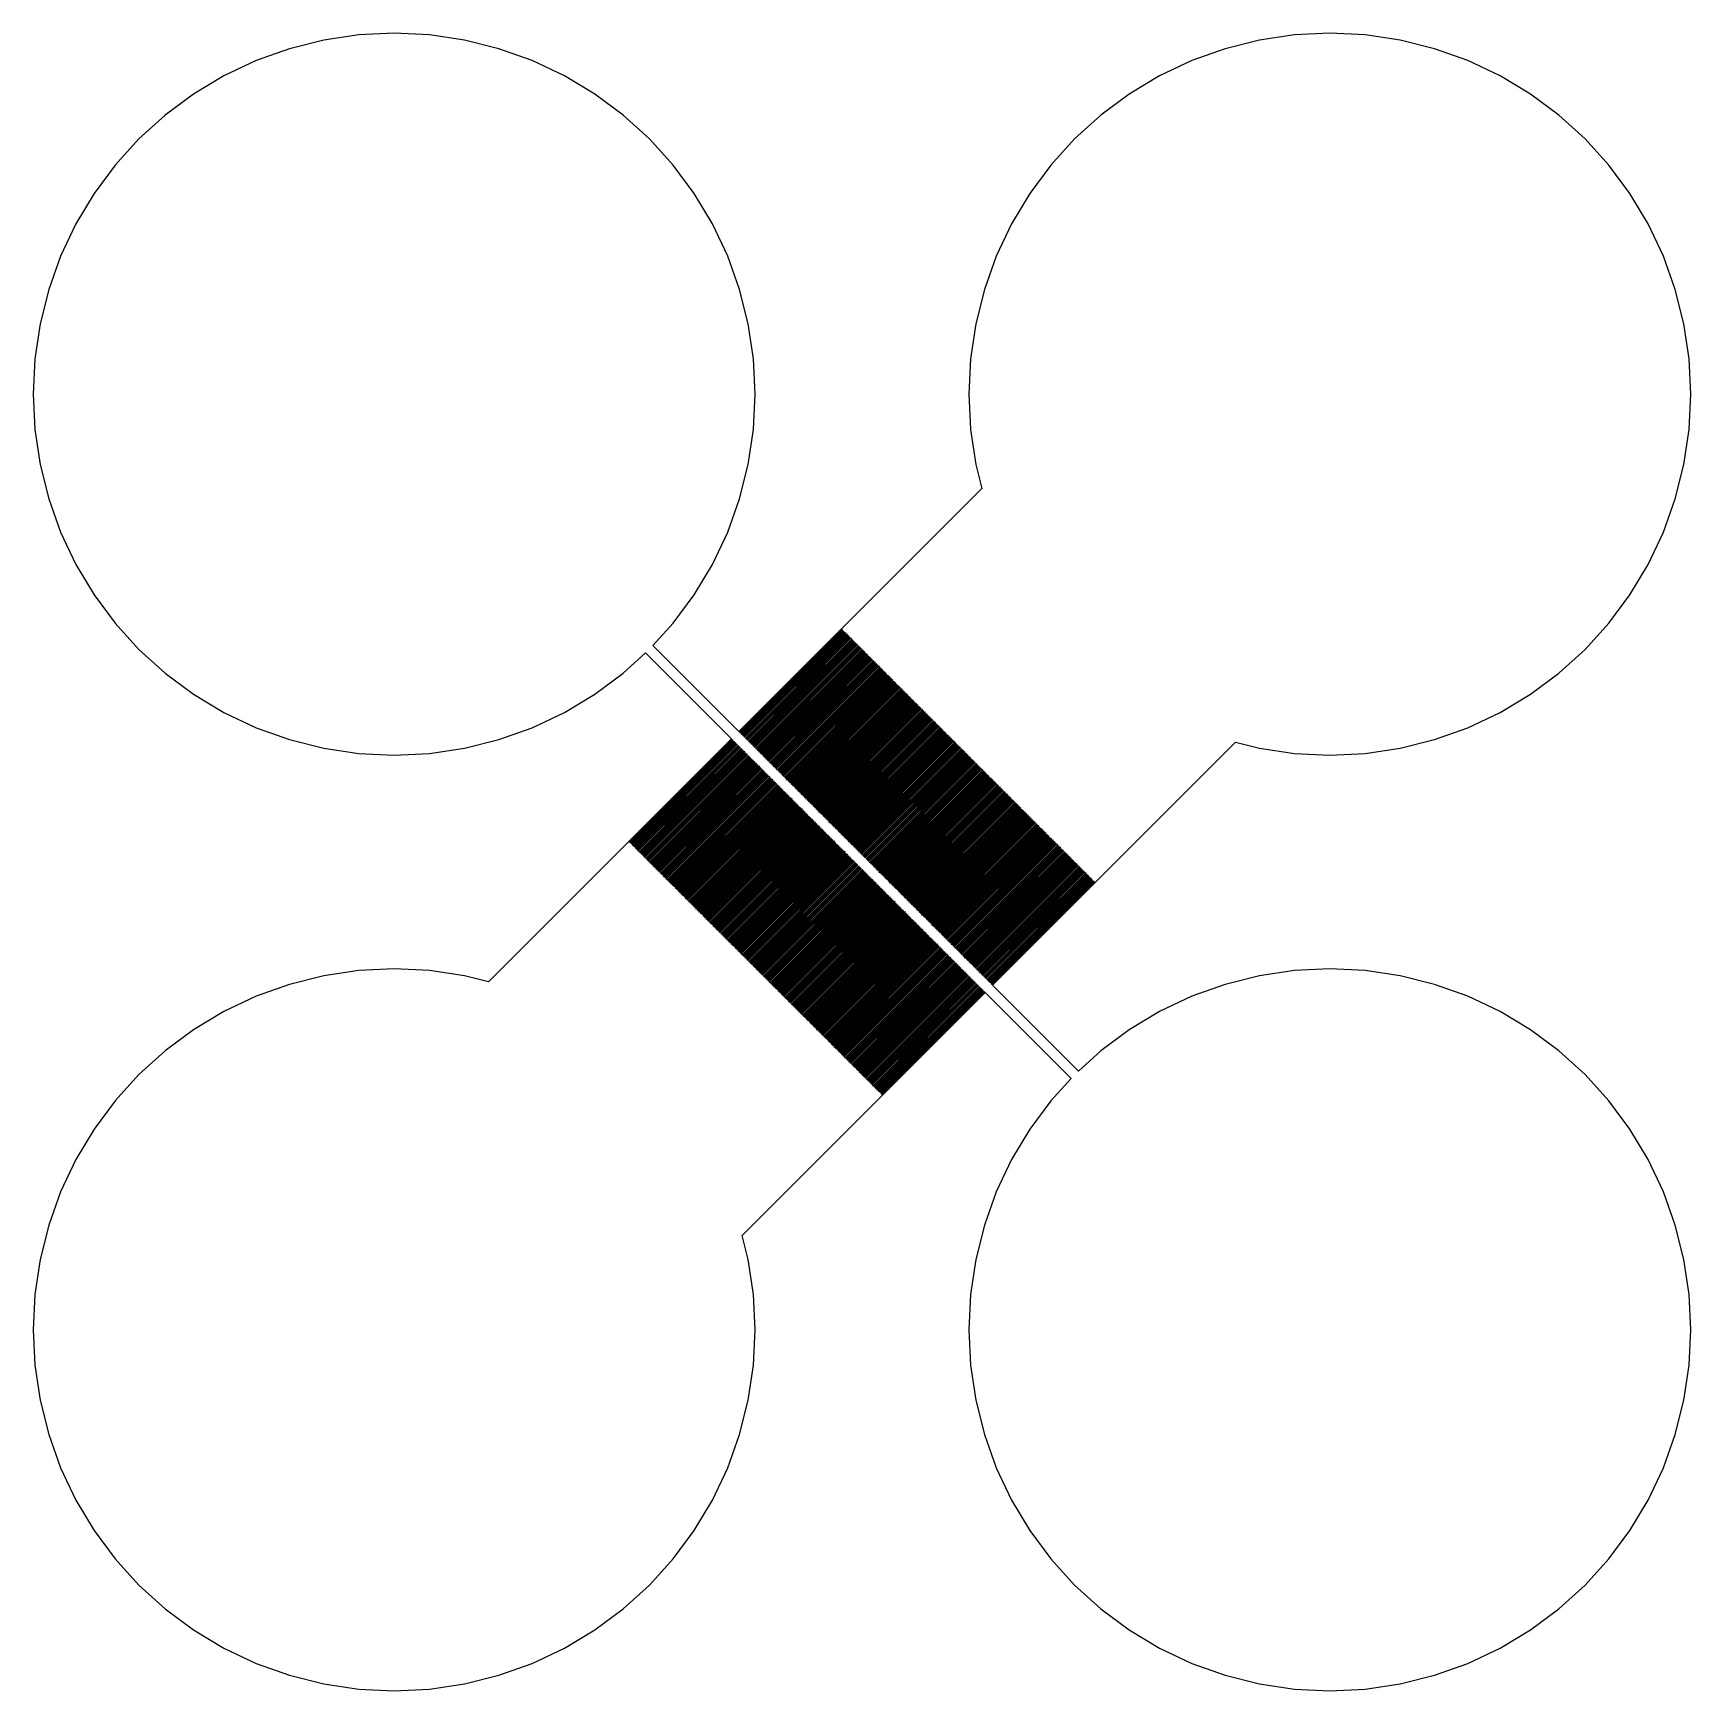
# Model space of a CAD drawing. Extents: x -8 to 8, y -8 to 8.
import ezdxf

# ---------------------------------------------------------------- set-up
doc = ezdxf.new("R2010")
doc.units = 0

msp = doc.modelspace()

# ---------------------------------------------------------------- linework, layer by layer
for p, q in [((-5.504, 7.818), (-5.825, 7.703)), ((-5.174, 7.901), (-5.504, 7.818)), ((-4.837, 7.95), (-5.174, 7.901)), ((-4.497, 7.967), (-4.837, 7.95)), ((-4.157, 7.95), (-4.497, 7.967)), ((-3.82, 7.901), (-4.157, 7.95)), ((-3.49, 7.818), (-3.82, 7.901)), ((-3.169, 7.703), (-3.49, 7.818)), ((3.49, 7.818), (3.169, 7.703)), ((3.82, 7.901), (3.49, 7.818)), ((4.157, 7.95), (3.82, 7.901)), ((4.497, 7.967), (4.157, 7.95)), ((4.837, 7.95), (4.497, 7.967)), ((5.174, 7.901), (4.837, 7.95)), ((5.504, 7.818), (5.174, 7.901)), ((5.825, 7.703), (5.504, 7.818)), ((-5.825, 7.703), (-6.133, 7.557)), ((-2.861, 7.557), (-3.169, 7.703)), ((3.169, 7.703), (2.861, 7.557)), ((6.133, 7.557), (5.825, 7.703)), ((-6.133, 7.557), (-6.425, 7.382)), ((-2.569, 7.382), (-2.861, 7.557)), ((2.861, 7.557), (2.569, 7.382)), ((6.425, 7.382), (6.133, 7.557)), ((-6.425, 7.382), (-6.699, 7.18)), ((-2.296, 7.18), (-2.569, 7.382)), ((2.569, 7.382), (2.296, 7.18)), ((6.699, 7.18), (6.425, 7.382)), ((-6.699, 7.18), (-6.951, 6.951)), ((-2.044, 6.951), (-2.296, 7.18)), ((2.296, 7.18), (2.044, 6.951)), ((6.951, 6.951), (6.699, 7.18)), ((-6.951, 6.951), (-7.18, 6.699)), ((-1.815, 6.699), (-2.044, 6.951)), ((2.044, 6.951), (1.815, 6.699)), ((7.18, 6.699), (6.951, 6.951)), ((-7.18, 6.699), (-7.382, 6.425)), ((-1.612, 6.425), (-1.815, 6.699)), ((1.815, 6.699), (1.612, 6.425)), ((7.382, 6.425), (7.18, 6.699)), ((-7.382, 6.425), (-7.557, 6.133)), ((-1.437, 6.133), (-1.612, 6.425)), ((1.612, 6.425), (1.437, 6.133)), ((7.557, 6.133), (7.382, 6.425)), ((-7.557, 6.133), (-7.703, 5.825)), ((-1.291, 5.825), (-1.437, 6.133)), ((1.437, 6.133), (1.291, 5.825)), ((7.703, 5.825), (7.557, 6.133)), ((-7.703, 5.825), (-7.818, 5.504)), ((-1.177, 5.504), (-1.291, 5.825)), ((1.291, 5.825), (1.177, 5.504)), ((7.818, 5.504), (7.703, 5.825)), ((-7.818, 5.504), (-7.901, 5.174)), ((-1.094, 5.174), (-1.177, 5.504)), ((1.177, 5.504), (1.094, 5.174)), ((7.901, 5.174), (7.818, 5.504)), ((-7.901, 5.174), (-7.95, 4.837)), ((-1.044, 4.837), (-1.094, 5.174)), ((1.094, 5.174), (1.044, 4.837)), ((7.95, 4.837), (7.901, 5.174)), ((-7.95, 4.837), (-7.967, 4.497)), ((-1.027, 4.497), (-1.044, 4.837)), ((1.044, 4.837), (1.027, 4.497)), ((7.967, 4.497), (7.95, 4.837)), ((-7.967, 4.497), (-7.95, 4.157)), ((-1.044, 4.157), (-1.027, 4.497)), ((1.027, 4.497), (1.044, 4.157)), ((7.95, 4.157), (7.967, 4.497)), ((-7.95, 4.157), (-7.901, 3.82)), ((-1.094, 3.82), (-1.044, 4.157)), ((1.044, 4.157), (1.094, 3.82)), ((7.901, 3.82), (7.95, 4.157)), ((-7.901, 3.82), (-7.818, 3.49)), ((-1.177, 3.49), (-1.094, 3.82)), ((1.094, 3.82), (1.151, 3.591)), ((7.818, 3.49), (7.901, 3.82)), ((1.151, 3.591), (-1.184, 1.255)), ((-7.818, 3.49), (-7.703, 3.169)), ((-1.291, 3.169), (-1.177, 3.49)), ((7.703, 3.169), (7.818, 3.49)), ((-7.703, 3.169), (-7.557, 2.861)), ((-1.437, 2.861), (-1.291, 3.169)), ((7.557, 2.861), (7.703, 3.169)), ((-7.557, 2.861), (-7.382, 2.569)), ((-1.612, 2.569), (-1.437, 2.861)), ((7.382, 2.569), (7.557, 2.861)), ((-7.382, 2.569), (-7.18, 2.296)), ((-1.815, 2.296), (-1.612, 2.569)), ((7.18, 2.296), (7.382, 2.569)), ((-7.18, 2.296), (-6.951, 2.044)), ((-2.01, 2.081), (-1.815, 2.296)), ((-1.177, 1.248), (-0.191, 2.234)), ((-0.191, 2.234), (-0.184, 2.227)), ((6.951, 2.044), (7.18, 2.296)), ((-1.184, 1.255), (-2.01, 2.081)), ((-0.184, 2.227), (-1.17, 1.241)), ((-1.163, 1.234), (-0.177, 2.22)), ((-0.17, 2.213), (-1.156, 1.227)), ((-1.149, 1.22), (-0.163, 2.206)), ((-0.156, 2.199), (-1.142, 1.213)), ((-1.135, 1.206), (-0.148, 2.192)), ((-0.141, 2.185), (-1.128, 1.199)), ((-1.121, 1.191), (-0.134, 2.178)), ((-0.127, 2.171), (-1.114, 1.184)), ((-1.107, 1.177), (-0.12, 2.164)), ((-0.113, 2.157), (-1.1, 1.17)), ((-1.092, 1.163), (-0.106, 2.15)), ((-0.099, 2.143), (-1.085, 1.156)), ((-1.078, 1.149), (-0.092, 2.135)), ((-0.085, 2.128), (-1.071, 1.142)), ((-1.064, 1.135), (-0.078, 2.121)), ((-0.071, 2.114), (-1.057, 1.128)), ((-1.05, 1.121), (-0.064, 2.107)), ((-0.057, 2.1), (-1.043, 1.114)), ((-1.036, 1.107), (-0.05, 2.093)), ((-0.042, 2.086), (-1.029, 1.1)), ((-1.022, 1.092), (-0.035, 2.079)), ((-0.028, 2.072), (-1.015, 1.085)), ((-0.177, 2.22), (-0.17, 2.213)), ((-0.163, 2.206), (-0.156, 2.199)), ((-0.148, 2.192), (-0.141, 2.185)), ((-0.134, 2.178), (-0.127, 2.171)), ((-0.12, 2.164), (-0.113, 2.157)), ((-0.106, 2.15), (-0.099, 2.143)), ((-0.092, 2.135), (-0.085, 2.128)), ((-0.078, 2.121), (-0.071, 2.114)), ((-0.064, 2.107), (-0.057, 2.1)), ((-0.05, 2.093), (-0.042, 2.086)), ((-0.035, 2.079), (-0.028, 2.072)), ((-6.951, 2.044), (-6.699, 1.815)), ((-2.296, 1.815), (-2.081, 2.01)), ((-2.081, 2.01), (-1.255, 1.184)), ((-1.008, 1.078), (-0.021, 2.065)), ((-0.014, 2.058), (-1.001, 1.071)), ((-0.993, 1.064), (-0.007, 2.051)), ((0, 2.044), (-0.986, 1.057)), ((-0.979, 1.05), (0.007, 2.036)), ((0.014, 2.029), (-0.972, 1.043)), ((-0.965, 1.036), (0.021, 2.022)), ((0.028, 2.015), (-0.958, 1.029)), ((-0.951, 1.022), (0.035, 2.008)), ((0.042, 2.001), (-0.944, 1.015)), ((-0.937, 1.008), (0.049, 1.994)), ((0.057, 1.987), (-0.93, 1.001)), ((-0.923, 0.993), (0.064, 1.98)), ((0.071, 1.973), (-0.916, 0.986)), ((-0.909, 0.979), (0.078, 1.966)), ((0.085, 1.959), (-0.902, 0.972)), ((-0.894, 0.965), (0.092, 1.952)), ((0.099, 1.945), (-0.887, 0.958)), ((-0.88, 0.951), (0.106, 1.937)), ((0.113, 1.93), (-0.873, 0.944)), ((-0.866, 0.937), (0.12, 1.923)), ((0.127, 1.916), (-0.859, 0.93)), ((-0.021, 2.065), (-0.014, 2.058)), ((-0.007, 2.051), (0, 2.044)), ((0.007, 2.036), (0.014, 2.029)), ((0.021, 2.022), (0.028, 2.015)), ((0.035, 2.008), (0.042, 2.001)), ((0.049, 1.994), (0.057, 1.987)), ((0.064, 1.98), (0.071, 1.973)), ((0.078, 1.966), (0.085, 1.959)), ((0.092, 1.952), (0.099, 1.945)), ((0.106, 1.937), (0.113, 1.93)), ((0.12, 1.923), (0.127, 1.916)), ((6.699, 1.815), (6.951, 2.044)), ((-6.699, 1.815), (-6.425, 1.612)), ((-2.569, 1.612), (-2.296, 1.815)), ((-0.852, 0.923), (0.134, 1.909)), ((0.141, 1.902), (-0.845, 0.916)), ((-0.838, 0.909), (0.148, 1.895)), ((0.156, 1.888), (-0.831, 0.902)), ((-0.824, 0.894), (0.163, 1.881)), ((0.17, 1.874), (-0.817, 0.887)), ((-0.81, 0.88), (0.177, 1.867)), ((0.184, 1.86), (-0.803, 0.873)), ((-0.795, 0.866), (0.191, 1.853)), ((0.198, 1.846), (-0.788, 0.859)), ((-0.781, 0.852), (0.205, 1.838)), ((0.212, 1.831), (-0.774, 0.845)), ((-0.767, 0.838), (0.219, 1.824)), ((0.226, 1.817), (-0.76, 0.831)), ((-0.753, 0.824), (0.233, 1.81)), ((0.24, 1.803), (-0.746, 0.817)), ((-0.739, 0.81), (0.247, 1.796)), ((0.255, 1.789), (-0.732, 0.803)), ((-0.725, 0.795), (0.262, 1.782)), ((0.269, 1.775), (-0.718, 0.788)), ((-0.711, 0.781), (0.276, 1.768)), ((0.283, 1.761), (-0.704, 0.774)), ((-0.697, 0.767), (0.29, 1.754)), ((0.134, 1.909), (0.141, 1.902)), ((0.148, 1.895), (0.156, 1.888)), ((0.163, 1.881), (0.17, 1.874)), ((0.177, 1.867), (0.184, 1.86)), ((0.191, 1.853), (0.198, 1.846)), ((0.205, 1.838), (0.212, 1.831)), ((0.219, 1.824), (0.226, 1.817)), ((0.233, 1.81), (0.24, 1.803)), ((0.247, 1.796), (0.255, 1.789)), ((0.262, 1.782), (0.269, 1.775)), ((0.276, 1.768), (0.283, 1.761)), ((0.29, 1.754), (0.297, 1.747)), ((6.425, 1.612), (6.699, 1.815)), ((-6.425, 1.612), (-6.133, 1.437)), ((-2.861, 1.437), (-2.569, 1.612)), ((0.297, 1.747), (-0.689, 0.76)), ((-0.682, 0.753), (0.304, 1.739)), ((0.311, 1.732), (-0.675, 0.746)), ((-0.668, 0.739), (0.318, 1.725)), ((0.325, 1.718), (-0.661, 0.732)), ((-0.654, 0.725), (0.332, 1.711)), ((0.339, 1.704), (-0.647, 0.718)), ((-0.64, 0.711), (0.346, 1.697)), ((0.354, 1.69), (-0.633, 0.704)), ((-0.626, 0.696), (0.361, 1.683)), ((0.368, 1.676), (-0.619, 0.689)), ((-0.612, 0.682), (0.375, 1.669)), ((0.382, 1.662), (-0.605, 0.675)), ((-0.598, 0.668), (0.389, 1.655)), ((0.396, 1.648), (-0.59, 0.661)), ((-0.583, 0.654), (0.403, 1.64)), ((0.41, 1.633), (-0.576, 0.647)), ((-0.569, 0.64), (0.417, 1.626)), ((0.424, 1.619), (-0.562, 0.633)), ((-0.555, 0.626), (0.431, 1.612)), ((0.438, 1.605), (-0.548, 0.619)), ((-0.541, 0.612), (0.445, 1.598)), ((0.304, 1.739), (0.311, 1.732)), ((0.318, 1.725), (0.325, 1.718)), ((0.332, 1.711), (0.339, 1.704)), ((0.346, 1.697), (0.354, 1.69)), ((0.361, 1.683), (0.368, 1.676)), ((0.375, 1.669), (0.382, 1.662)), ((0.389, 1.655), (0.396, 1.648)), ((0.403, 1.64), (0.41, 1.633)), ((0.417, 1.626), (0.424, 1.619)), ((0.431, 1.612), (0.438, 1.605)), ((0.445, 1.598), (0.453, 1.591)), ((6.133, 1.437), (6.425, 1.612)), ((-6.133, 1.437), (-5.825, 1.291)), ((-3.169, 1.291), (-2.861, 1.437)), ((0.453, 1.591), (-0.534, 0.605)), ((-0.527, 0.597), (0.46, 1.584)), ((0.467, 1.577), (-0.52, 0.59)), ((-0.513, 0.583), (0.474, 1.57)), ((0.481, 1.563), (-0.506, 0.576)), ((-0.499, 0.569), (0.488, 1.556)), ((0.495, 1.549), (-0.491, 0.562)), ((-0.484, 0.555), (0.502, 1.541)), ((0.509, 1.534), (-0.477, 0.548)), ((-0.47, 0.541), (0.516, 1.527)), ((0.523, 1.52), (-0.463, 0.534)), ((-0.456, 0.527), (0.53, 1.513)), ((0.537, 1.506), (-0.449, 0.52)), ((-0.442, 0.513), (0.544, 1.499)), ((0.552, 1.492), (-0.435, 0.506)), ((-0.428, 0.499), (0.559, 1.485)), ((0.566, 1.478), (-0.421, 0.491)), ((-0.414, 0.484), (0.573, 1.471)), ((0.58, 1.464), (-0.407, 0.477)), ((-0.4, 0.47), (0.587, 1.457)), ((0.594, 1.45), (-0.392, 0.463)), ((-0.385, 0.456), (0.601, 1.442)), ((0.608, 1.435), (-0.378, 0.449)), ((0.46, 1.584), (0.467, 1.577)), ((0.474, 1.57), (0.481, 1.563)), ((0.488, 1.556), (0.495, 1.549)), ((0.502, 1.541), (0.509, 1.534)), ((0.516, 1.527), (0.523, 1.52)), ((0.53, 1.513), (0.537, 1.506)), ((0.544, 1.499), (0.552, 1.492)), ((0.559, 1.485), (0.566, 1.478)), ((0.573, 1.471), (0.58, 1.464)), ((0.587, 1.457), (0.594, 1.45)), ((0.601, 1.442), (0.608, 1.435)), ((5.825, 1.291), (6.133, 1.437)), ((-5.825, 1.291), (-5.504, 1.177)), ((-3.49, 1.177), (-3.169, 1.291)), ((-0.371, 0.442), (0.615, 1.428)), ((0.622, 1.421), (-0.364, 0.435)), ((-0.357, 0.428), (0.629, 1.414)), ((0.636, 1.407), (-0.35, 0.421)), ((-0.343, 0.414), (0.643, 1.4)), ((0.651, 1.393), (-0.336, 0.407)), ((-0.329, 0.4), (0.658, 1.386)), ((0.665, 1.379), (-0.322, 0.392)), ((-0.315, 0.385), (0.672, 1.372)), ((0.679, 1.365), (-0.308, 0.378)), ((-0.301, 0.371), (0.686, 1.358)), ((0.693, 1.351), (-0.293, 0.364)), ((-0.286, 0.357), (0.7, 1.343)), ((0.707, 1.336), (-0.279, 0.35)), ((-0.272, 0.343), (0.714, 1.329)), ((0.721, 1.322), (-0.265, 0.336)), ((-0.258, 0.329), (0.728, 1.315)), ((0.735, 1.308), (-0.251, 0.322)), ((-0.244, 0.315), (0.742, 1.301)), ((0.75, 1.294), (-0.237, 0.308)), ((-0.23, 0.301), (0.757, 1.287)), ((0.764, 1.28), (-0.223, 0.293)), ((0.615, 1.428), (0.622, 1.421)), ((0.629, 1.414), (0.636, 1.407)), ((0.643, 1.4), (0.651, 1.393)), ((0.658, 1.386), (0.665, 1.379)), ((0.672, 1.372), (0.679, 1.365)), ((0.686, 1.358), (0.693, 1.351)), ((0.7, 1.343), (0.707, 1.336)), ((0.714, 1.329), (0.721, 1.322)), ((0.728, 1.315), (0.735, 1.308)), ((0.742, 1.301), (0.75, 1.294)), ((0.757, 1.287), (0.764, 1.28)), ((5.504, 1.177), (5.825, 1.291)), ((-5.504, 1.177), (-5.174, 1.094)), ((-3.82, 1.094), (-3.49, 1.177)), ((-1.255, 1.184), (-3.591, -1.151)), ((-2.234, 0.191), (-1.248, 1.177)), ((-1.241, 1.17), (-2.227, 0.184)), ((-2.22, 0.177), (-1.234, 1.163)), ((-1.227, 1.156), (-2.213, 0.17)), ((-2.206, 0.163), (-1.22, 1.149)), ((-1.213, 1.142), (-2.199, 0.156)), ((-2.192, 0.148), (-1.206, 1.135)), ((-1.199, 1.128), (-2.185, 0.141)), ((-2.178, 0.134), (-1.191, 1.121)), ((-1.248, 1.177), (-1.241, 1.17)), ((-1.234, 1.163), (-1.227, 1.156)), ((-1.22, 1.149), (-1.213, 1.142)), ((-1.206, 1.135), (-1.199, 1.128)), ((-1.191, 1.121), (-1.184, 1.114)), ((-1.17, 1.241), (-1.177, 1.248)), ((-1.156, 1.227), (-1.163, 1.234)), ((-1.142, 1.213), (-1.149, 1.22)), ((-1.128, 1.199), (-1.135, 1.206)), ((-1.114, 1.184), (-1.121, 1.191)), ((-1.1, 1.17), (-1.107, 1.177)), ((-1.085, 1.156), (-1.092, 1.163)), ((-1.071, 1.142), (-1.078, 1.149)), ((-1.057, 1.128), (-1.064, 1.135)), ((-1.043, 1.114), (-1.05, 1.121)), ((-0.216, 0.286), (0.771, 1.273)), ((0.778, 1.266), (-0.209, 0.279)), ((-0.202, 0.272), (0.785, 1.259)), ((0.792, 1.252), (-0.194, 0.265)), ((-0.187, 0.258), (0.799, 1.244)), ((0.806, 1.237), (-0.18, 0.251)), ((-0.173, 0.244), (0.813, 1.23)), ((0.82, 1.223), (-0.166, 0.237)), ((-0.159, 0.23), (0.827, 1.216)), ((0.834, 1.209), (-0.152, 0.223)), ((-0.145, 0.216), (0.841, 1.202)), ((0.849, 1.195), (-0.138, 0.209)), ((-0.131, 0.202), (0.856, 1.188)), ((0.863, 1.181), (-0.124, 0.194)), ((-0.117, 0.187), (0.87, 1.174)), ((0.877, 1.167), (-0.11, 0.18)), ((-0.103, 0.173), (0.884, 1.16)), ((0.891, 1.153), (-0.095, 0.166)), ((-0.088, 0.159), (0.898, 1.145)), ((0.905, 1.138), (-0.081, 0.152)), ((-0.074, 0.145), (0.912, 1.131)), ((0.919, 1.124), (-0.067, 0.138)), ((-0.06, 0.131), (0.926, 1.117)), ((0.771, 1.273), (0.778, 1.266)), ((0.785, 1.259), (0.792, 1.252)), ((0.799, 1.244), (0.806, 1.237)), ((0.813, 1.23), (0.82, 1.223)), ((0.827, 1.216), (0.834, 1.209)), ((0.841, 1.202), (0.849, 1.195)), ((0.856, 1.188), (0.863, 1.181)), ((0.87, 1.174), (0.877, 1.167)), ((0.884, 1.16), (0.891, 1.153)), ((0.898, 1.145), (0.905, 1.138)), ((0.912, 1.131), (0.919, 1.124)), ((0.926, 1.117), (0.933, 1.11)), ((1.255, -1.184), (3.591, 1.151)), ((3.591, 1.151), (3.82, 1.094)), ((5.174, 1.094), (5.504, 1.177)), ((-5.174, 1.094), (-4.837, 1.044)), ((-4.837, 1.044), (-4.497, 1.027)), ((-4.497, 1.027), (-4.157, 1.044)), ((-4.157, 1.044), (-3.82, 1.094)), ((-1.184, 1.114), (-2.171, 0.127)), ((-2.164, 0.12), (-1.177, 1.107)), ((-1.17, 1.1), (-2.157, 0.113)), ((-2.15, 0.106), (-1.163, 1.092)), ((-1.156, 1.085), (-2.143, 0.099)), ((-2.135, 0.092), (-1.149, 1.078)), ((-1.142, 1.071), (-2.128, 0.085)), ((-2.121, 0.078), (-1.135, 1.064)), ((-1.128, 1.057), (-2.114, 0.071)), ((-2.107, 0.064), (-1.121, 1.05)), ((-1.114, 1.043), (-2.1, 0.057)), ((-2.093, 0.05), (-1.107, 1.036)), ((-1.1, 1.029), (-2.086, 0.042)), ((-2.079, 0.035), (-1.092, 1.022)), ((-1.085, 1.015), (-2.072, 0.028)), ((-2.065, 0.021), (-1.078, 1.008)), ((-1.071, 1.001), (-2.058, 0.014)), ((-2.051, 0.007), (-1.064, 0.993)), ((-1.057, 0.986), (-2.044, 0)), ((-2.036, -0.007), (-1.05, 0.979)), ((-1.043, 0.972), (-2.029, -0.014)), ((-2.022, -0.021), (-1.036, 0.965)), ((-1.029, 0.958), (-2.015, -0.028)), ((-1.177, 1.107), (-1.17, 1.1)), ((-1.163, 1.092), (-1.156, 1.085)), ((-1.149, 1.078), (-1.142, 1.071)), ((-1.135, 1.064), (-1.128, 1.057)), ((-1.121, 1.05), (-1.114, 1.043)), ((-1.107, 1.036), (-1.1, 1.029)), ((-1.092, 1.022), (-1.085, 1.015)), ((-1.078, 1.008), (-1.071, 1.001)), ((-1.064, 0.993), (-1.057, 0.986)), ((-1.05, 0.979), (-1.043, 0.972)), ((-1.029, 1.1), (-1.036, 1.107)), ((-1.036, 0.965), (-1.029, 0.958)), ((-1.015, 1.085), (-1.022, 1.092)), ((-1.001, 1.071), (-1.008, 1.078)), ((-0.986, 1.057), (-0.993, 1.064)), ((-0.972, 1.043), (-0.979, 1.05)), ((-0.958, 1.029), (-0.965, 1.036)), ((-0.944, 1.015), (-0.951, 1.022)), ((-0.93, 1.001), (-0.937, 1.008)), ((-0.916, 0.986), (-0.923, 0.993)), ((-0.902, 0.972), (-0.909, 0.979)), ((-0.887, 0.958), (-0.894, 0.965)), ((0.933, 1.11), (-0.053, 0.124)), ((-0.046, 0.117), (0.94, 1.103)), ((0.948, 1.096), (-0.039, 0.11)), ((-0.032, 0.103), (0.955, 1.089)), ((0.962, 1.082), (-0.025, 0.095)), ((-0.018, 0.088), (0.969, 1.075)), ((0.976, 1.068), (-0.011, 0.081)), ((-0.004, 0.074), (0.983, 1.061)), ((0.99, 1.054), (0.004, 0.067)), ((0.011, 0.06), (0.997, 1.046)), ((1.004, 1.039), (0.018, 0.053)), ((0.025, 0.046), (1.011, 1.032)), ((1.018, 1.025), (0.032, 0.039)), ((0.039, 0.032), (1.025, 1.018)), ((1.032, 1.011), (0.046, 0.025)), ((0.053, 0.018), (1.039, 1.004)), ((1.046, 0.997), (0.06, 0.011)), ((0.067, 0.004), (1.054, 0.99)), ((1.061, 0.983), (0.074, -0.004)), ((0.081, -0.011), (1.068, 0.976)), ((1.075, 0.969), (0.088, -0.018)), ((0.095, -0.025), (1.082, 0.962)), ((0.94, 1.103), (0.948, 1.096)), ((0.955, 1.089), (0.962, 1.082)), ((0.969, 1.075), (0.976, 1.068)), ((0.983, 1.061), (0.99, 1.054)), ((0.997, 1.046), (1.004, 1.039)), ((1.011, 1.032), (1.018, 1.025)), ((1.025, 1.018), (1.032, 1.011)), ((1.039, 1.004), (1.046, 0.997)), ((1.054, 0.99), (1.061, 0.983)), ((1.068, 0.976), (1.075, 0.969)), ((1.082, 0.962), (1.089, 0.955)), ((3.82, 1.094), (4.157, 1.044)), ((4.157, 1.044), (4.497, 1.027)), ((4.497, 1.027), (4.837, 1.044)), ((4.837, 1.044), (5.174, 1.094)), ((-2.008, -0.035), (-1.022, 0.951)), ((-1.015, 0.944), (-2.001, -0.042)), ((-1.994, -0.049), (-1.008, 0.937)), ((-1.001, 0.93), (-1.987, -0.057)), ((-1.98, -0.064), (-0.993, 0.923)), ((-0.986, 0.916), (-1.973, -0.071)), ((-1.966, -0.078), (-0.979, 0.909)), ((-0.972, 0.902), (-1.959, -0.085)), ((-1.952, -0.092), (-0.965, 0.894)), ((-0.958, 0.887), (-1.945, -0.099)), ((-1.937, -0.106), (-0.951, 0.88)), ((-0.944, 0.873), (-1.93, -0.113)), ((-1.923, -0.12), (-0.937, 0.866)), ((-0.93, 0.859), (-1.916, -0.127)), ((-1.909, -0.134), (-0.923, 0.852)), ((-0.916, 0.845), (-1.902, -0.141)), ((-1.895, -0.148), (-0.909, 0.838)), ((-0.902, 0.831), (-1.888, -0.156)), ((-1.881, -0.163), (-0.894, 0.824)), ((-0.887, 0.817), (-1.874, -0.17)), ((-1.867, -0.177), (-0.88, 0.81)), ((-0.873, 0.803), (-1.86, -0.184)), ((-1.022, 0.951), (-1.015, 0.944)), ((-1.008, 0.937), (-1.001, 0.93)), ((-0.993, 0.923), (-0.986, 0.916)), ((-0.979, 0.909), (-0.972, 0.902)), ((-0.965, 0.894), (-0.958, 0.887)), ((-0.951, 0.88), (-0.944, 0.873)), ((-0.937, 0.866), (-0.93, 0.859)), ((-0.923, 0.852), (-0.916, 0.845)), ((-0.909, 0.838), (-0.902, 0.831)), ((-0.894, 0.824), (-0.887, 0.817)), ((-0.873, 0.944), (-0.88, 0.951)), ((-0.88, 0.81), (-0.873, 0.803)), ((-0.859, 0.93), (-0.866, 0.937)), ((-0.845, 0.916), (-0.852, 0.923)), ((-0.831, 0.902), (-0.838, 0.909)), ((-0.817, 0.887), (-0.824, 0.894)), ((-0.803, 0.873), (-0.81, 0.88)), ((-0.788, 0.859), (-0.795, 0.866)), ((-0.774, 0.845), (-0.781, 0.852)), ((-0.76, 0.831), (-0.767, 0.838)), ((-0.746, 0.817), (-0.753, 0.824)), ((-0.732, 0.803), (-0.739, 0.81)), ((1.089, 0.955), (0.103, -0.032)), ((0.11, -0.039), (1.096, 0.948)), ((1.103, 0.94), (0.117, -0.046)), ((0.124, -0.053), (1.11, 0.933)), ((1.117, 0.926), (0.131, -0.06)), ((0.138, -0.067), (1.124, 0.919)), ((1.131, 0.912), (0.145, -0.074)), ((0.152, -0.081), (1.138, 0.905)), ((1.145, 0.898), (0.159, -0.088)), ((0.166, -0.095), (1.153, 0.891)), ((1.16, 0.884), (0.173, -0.103)), ((0.18, -0.11), (1.167, 0.877)), ((1.174, 0.87), (0.187, -0.117)), ((0.194, -0.124), (1.181, 0.863)), ((1.188, 0.856), (0.202, -0.131)), ((0.209, -0.138), (1.195, 0.849)), ((1.202, 0.841), (0.216, -0.145)), ((0.223, -0.152), (1.209, 0.834)), ((1.216, 0.827), (0.23, -0.159)), ((0.237, -0.166), (1.223, 0.82)), ((1.23, 0.813), (0.244, -0.173)), ((0.251, -0.18), (1.237, 0.806)), ((1.244, 0.799), (0.258, -0.187)), ((1.096, 0.948), (1.103, 0.94)), ((1.11, 0.933), (1.117, 0.926)), ((1.124, 0.919), (1.131, 0.912)), ((1.138, 0.905), (1.145, 0.898)), ((1.153, 0.891), (1.16, 0.884)), ((1.167, 0.877), (1.174, 0.87)), ((1.181, 0.863), (1.188, 0.856)), ((1.195, 0.849), (1.202, 0.841)), ((1.209, 0.834), (1.216, 0.827)), ((1.223, 0.82), (1.23, 0.813)), ((1.237, 0.806), (1.244, 0.799)), ((-1.853, -0.191), (-0.866, 0.795)), ((-0.859, 0.788), (-1.846, -0.198)), ((-1.838, -0.205), (-0.852, 0.781)), ((-0.845, 0.774), (-1.831, -0.212)), ((-1.824, -0.219), (-0.838, 0.767)), ((-0.831, 0.76), (-1.817, -0.226)), ((-1.81, -0.233), (-0.824, 0.753)), ((-0.817, 0.746), (-1.803, -0.24)), ((-1.796, -0.247), (-0.81, 0.739)), ((-0.803, 0.732), (-1.789, -0.255)), ((-1.782, -0.262), (-0.795, 0.725)), ((-0.788, 0.718), (-1.775, -0.269)), ((-1.768, -0.276), (-0.781, 0.711)), ((-0.774, 0.704), (-1.761, -0.283)), ((-1.754, -0.29), (-0.767, 0.697)), ((-0.76, 0.689), (-1.747, -0.297)), ((-1.739, -0.304), (-0.753, 0.682)), ((-0.746, 0.675), (-1.732, -0.311)), ((-1.725, -0.318), (-0.739, 0.668)), ((-0.732, 0.661), (-1.718, -0.325)), ((-1.711, -0.332), (-0.725, 0.654)), ((-0.718, 0.647), (-1.704, -0.339)), ((-1.697, -0.346), (-0.711, 0.64)), ((-0.866, 0.795), (-0.859, 0.788)), ((-0.852, 0.781), (-0.845, 0.774)), ((-0.838, 0.767), (-0.831, 0.76)), ((-0.824, 0.753), (-0.817, 0.746)), ((-0.81, 0.739), (-0.803, 0.732)), ((-0.795, 0.725), (-0.788, 0.718)), ((-0.781, 0.711), (-0.774, 0.704)), ((-0.767, 0.697), (-0.76, 0.689)), ((-0.753, 0.682), (-0.746, 0.675)), ((-0.739, 0.668), (-0.732, 0.661)), ((-0.718, 0.788), (-0.725, 0.795)), ((-0.725, 0.654), (-0.718, 0.647)), ((-0.704, 0.774), (-0.711, 0.781)), ((-0.711, 0.64), (-0.704, 0.633)), ((-0.689, 0.76), (-0.697, 0.767)), ((-0.675, 0.746), (-0.682, 0.753)), ((-0.661, 0.732), (-0.668, 0.739)), ((-0.647, 0.718), (-0.654, 0.725)), ((-0.633, 0.704), (-0.64, 0.711)), ((-0.619, 0.689), (-0.626, 0.696)), ((-0.605, 0.675), (-0.612, 0.682)), ((-0.59, 0.661), (-0.598, 0.668)), ((-0.576, 0.647), (-0.583, 0.654)), ((-0.562, 0.633), (-0.569, 0.64)), ((0.265, -0.194), (1.252, 0.792)), ((1.259, 0.785), (0.272, -0.202)), ((0.279, -0.209), (1.266, 0.778)), ((1.273, 0.771), (0.286, -0.216)), ((0.293, -0.223), (1.28, 0.764)), ((1.287, 0.757), (0.301, -0.23)), ((0.308, -0.237), (1.294, 0.75)), ((1.301, 0.742), (0.315, -0.244)), ((0.322, -0.251), (1.308, 0.735)), ((1.315, 0.728), (0.329, -0.258)), ((0.336, -0.265), (1.322, 0.721)), ((1.329, 0.714), (0.343, -0.272)), ((0.35, -0.279), (1.336, 0.707)), ((1.343, 0.7), (0.357, -0.286)), ((0.364, -0.293), (1.351, 0.693)), ((1.358, 0.686), (0.371, -0.301)), ((0.378, -0.308), (1.365, 0.679)), ((1.372, 0.672), (0.385, -0.315)), ((0.392, -0.322), (1.379, 0.665)), ((1.386, 0.658), (0.4, -0.329)), ((0.407, -0.336), (1.393, 0.651)), ((1.4, 0.643), (0.414, -0.343)), ((1.252, 0.792), (1.259, 0.785)), ((1.266, 0.778), (1.273, 0.771)), ((1.28, 0.764), (1.287, 0.757)), ((1.294, 0.75), (1.301, 0.742)), ((1.308, 0.735), (1.315, 0.728)), ((1.322, 0.721), (1.329, 0.714)), ((1.336, 0.707), (1.343, 0.7)), ((1.351, 0.693), (1.358, 0.686)), ((1.365, 0.679), (1.372, 0.672)), ((1.379, 0.665), (1.386, 0.658)), ((1.393, 0.651), (1.4, 0.643)), ((-0.704, 0.633), (-1.69, -0.354)), ((-1.683, -0.361), (-0.696, 0.626)), ((-0.689, 0.619), (-1.676, -0.368)), ((-1.669, -0.375), (-0.682, 0.612)), ((-0.675, 0.605), (-1.662, -0.382)), ((-1.655, -0.389), (-0.668, 0.598)), ((-0.661, 0.59), (-1.648, -0.396)), ((-1.64, -0.403), (-0.654, 0.583)), ((-0.647, 0.576), (-1.633, -0.41)), ((-1.626, -0.417), (-0.64, 0.569)), ((-0.633, 0.562), (-1.619, -0.424)), ((-1.612, -0.431), (-0.626, 0.555)), ((-0.619, 0.548), (-1.605, -0.438)), ((-1.598, -0.445), (-0.612, 0.541)), ((-0.605, 0.534), (-1.591, -0.453)), ((-1.584, -0.46), (-0.597, 0.527)), ((-0.59, 0.52), (-1.577, -0.467)), ((-1.57, -0.474), (-0.583, 0.513)), ((-0.576, 0.506), (-1.563, -0.481)), ((-1.556, -0.488), (-0.569, 0.499)), ((-0.562, 0.491), (-1.549, -0.495)), ((-1.541, -0.502), (-0.555, 0.484)), ((-0.696, 0.626), (-0.689, 0.619)), ((-0.682, 0.612), (-0.675, 0.605)), ((-0.668, 0.598), (-0.661, 0.59)), ((-0.654, 0.583), (-0.647, 0.576)), ((-0.64, 0.569), (-0.633, 0.562)), ((-0.626, 0.555), (-0.619, 0.548)), ((-0.612, 0.541), (-0.605, 0.534)), ((-0.597, 0.527), (-0.59, 0.52)), ((-0.583, 0.513), (-0.576, 0.506)), ((-0.569, 0.499), (-0.562, 0.491)), ((-0.548, 0.619), (-0.555, 0.626)), ((-0.555, 0.484), (-0.548, 0.477)), ((-0.534, 0.605), (-0.541, 0.612)), ((-0.52, 0.59), (-0.527, 0.597)), ((-0.506, 0.576), (-0.513, 0.583)), ((-0.491, 0.562), (-0.499, 0.569)), ((-0.477, 0.548), (-0.484, 0.555)), ((-0.463, 0.534), (-0.47, 0.541)), ((-0.449, 0.52), (-0.456, 0.527)), ((-0.435, 0.506), (-0.442, 0.513)), ((-0.421, 0.491), (-0.428, 0.499)), ((-0.407, 0.477), (-0.414, 0.484)), ((0.421, -0.35), (1.407, 0.636)), ((1.414, 0.629), (0.428, -0.357)), ((0.435, -0.364), (1.421, 0.622)), ((1.428, 0.615), (0.442, -0.371)), ((0.449, -0.378), (1.435, 0.608)), ((1.442, 0.601), (0.456, -0.385)), ((0.463, -0.392), (1.45, 0.594)), ((1.457, 0.587), (0.47, -0.4)), ((0.477, -0.407), (1.464, 0.58)), ((1.471, 0.573), (0.484, -0.414)), ((0.491, -0.421), (1.478, 0.566)), ((1.485, 0.559), (0.499, -0.428)), ((0.506, -0.435), (1.492, 0.552)), ((1.499, 0.544), (0.513, -0.442)), ((0.52, -0.449), (1.506, 0.537)), ((1.513, 0.53), (0.527, -0.456)), ((0.534, -0.463), (1.52, 0.523)), ((1.527, 0.516), (0.541, -0.47)), ((0.548, -0.477), (1.534, 0.509)), ((1.541, 0.502), (0.555, -0.484)), ((0.562, -0.491), (1.549, 0.495)), ((1.556, 0.488), (0.569, -0.499)), ((0.576, -0.506), (1.563, 0.481)), ((1.407, 0.636), (1.414, 0.629)), ((1.421, 0.622), (1.428, 0.615)), ((1.435, 0.608), (1.442, 0.601)), ((1.45, 0.594), (1.457, 0.587)), ((1.464, 0.58), (1.471, 0.573)), ((1.478, 0.566), (1.485, 0.559)), ((1.492, 0.552), (1.499, 0.544)), ((1.506, 0.537), (1.513, 0.53)), ((1.52, 0.523), (1.527, 0.516)), ((1.534, 0.509), (1.541, 0.502)), ((1.549, 0.495), (1.556, 0.488)), ((1.563, 0.481), (1.57, 0.474)), ((-0.548, 0.477), (-1.534, -0.509)), ((-1.527, -0.516), (-0.541, 0.47)), ((-0.534, 0.463), (-1.52, -0.523)), ((-1.513, -0.53), (-0.527, 0.456)), ((-0.52, 0.449), (-1.506, -0.537)), ((-1.499, -0.544), (-0.513, 0.442)), ((-0.506, 0.435), (-1.492, -0.552)), ((-1.485, -0.559), (-0.499, 0.428)), ((-0.491, 0.421), (-1.478, -0.566)), ((-1.471, -0.573), (-0.484, 0.414)), ((-0.477, 0.407), (-1.464, -0.58)), ((-1.457, -0.587), (-0.47, 0.4)), ((-0.463, 0.392), (-1.45, -0.594)), ((-1.442, -0.601), (-0.456, 0.385)), ((-0.449, 0.378), (-1.435, -0.608)), ((-1.428, -0.615), (-0.442, 0.371)), ((-0.435, 0.364), (-1.421, -0.622)), ((-1.414, -0.629), (-0.428, 0.357)), ((-0.421, 0.35), (-1.407, -0.636)), ((-1.4, -0.643), (-0.414, 0.343)), ((-0.407, 0.336), (-1.393, -0.651)), ((-1.386, -0.658), (-0.4, 0.329)), ((-0.392, 0.322), (-1.379, -0.665)), ((-0.541, 0.47), (-0.534, 0.463)), ((-0.527, 0.456), (-0.52, 0.449)), ((-0.513, 0.442), (-0.506, 0.435)), ((-0.499, 0.428), (-0.491, 0.421)), ((-0.484, 0.414), (-0.477, 0.407)), ((-0.47, 0.4), (-0.463, 0.392)), ((-0.456, 0.385), (-0.449, 0.378)), ((-0.442, 0.371), (-0.435, 0.364)), ((-0.428, 0.357), (-0.421, 0.35)), ((-0.414, 0.343), (-0.407, 0.336)), ((-0.392, 0.463), (-0.4, 0.47)), ((-0.4, 0.329), (-0.392, 0.322)), ((-0.378, 0.449), (-0.385, 0.456)), ((-0.364, 0.435), (-0.371, 0.442)), ((-0.35, 0.421), (-0.357, 0.428)), ((-0.336, 0.407), (-0.343, 0.414)), ((-0.322, 0.392), (-0.329, 0.4)), ((-0.308, 0.378), (-0.315, 0.385)), ((-0.293, 0.364), (-0.301, 0.371)), ((-0.279, 0.35), (-0.286, 0.357)), ((-0.265, 0.336), (-0.272, 0.343)), ((-0.251, 0.322), (-0.258, 0.329)), ((1.57, 0.474), (0.583, -0.513)), ((0.59, -0.52), (1.577, 0.467)), ((1.584, 0.46), (0.597, -0.527)), ((0.605, -0.534), (1.591, 0.453)), ((1.598, 0.445), (0.612, -0.541)), ((0.619, -0.548), (1.605, 0.438)), ((1.612, 0.431), (0.626, -0.555)), ((0.633, -0.562), (1.619, 0.424)), ((1.626, 0.417), (0.64, -0.569)), ((0.647, -0.576), (1.633, 0.41)), ((1.64, 0.403), (0.654, -0.583)), ((0.661, -0.59), (1.648, 0.396)), ((1.655, 0.389), (0.668, -0.598)), ((0.675, -0.605), (1.662, 0.382)), ((1.669, 0.375), (0.682, -0.612)), ((0.689, -0.619), (1.676, 0.368)), ((1.683, 0.361), (0.696, -0.626)), ((0.704, -0.633), (1.69, 0.354)), ((1.697, 0.346), (0.711, -0.64)), ((0.718, -0.647), (1.704, 0.339)), ((1.711, 0.332), (0.725, -0.654)), ((0.732, -0.661), (1.718, 0.325)), ((1.577, 0.467), (1.584, 0.46)), ((1.591, 0.453), (1.598, 0.445)), ((1.605, 0.438), (1.612, 0.431)), ((1.619, 0.424), (1.626, 0.417)), ((1.633, 0.41), (1.64, 0.403)), ((1.648, 0.396), (1.655, 0.389)), ((1.662, 0.382), (1.669, 0.375)), ((1.676, 0.368), (1.683, 0.361)), ((1.69, 0.354), (1.697, 0.346)), ((1.704, 0.339), (1.711, 0.332)), ((1.718, 0.325), (1.725, 0.318)), ((-2.227, 0.184), (-2.234, 0.191)), ((-2.213, 0.17), (-2.22, 0.177)), ((-2.199, 0.156), (-2.206, 0.163)), ((-1.372, -0.672), (-0.385, 0.315)), ((-0.378, 0.308), (-1.365, -0.679)), ((-1.358, -0.686), (-0.371, 0.301)), ((-0.364, 0.293), (-1.351, -0.693)), ((-1.343, -0.7), (-0.357, 0.286)), ((-0.35, 0.279), (-1.336, -0.707)), ((-1.329, -0.714), (-0.343, 0.272)), ((-0.336, 0.265), (-1.322, -0.721)), ((-1.315, -0.728), (-0.329, 0.258)), ((-0.322, 0.251), (-1.308, -0.735)), ((-1.301, -0.742), (-0.315, 0.244)), ((-0.308, 0.237), (-1.294, -0.75)), ((-1.287, -0.757), (-0.301, 0.23)), ((-0.293, 0.223), (-1.28, -0.764)), ((-1.273, -0.771), (-0.286, 0.216)), ((-0.279, 0.209), (-1.266, -0.778)), ((-1.259, -0.785), (-0.272, 0.202)), ((-0.265, 0.194), (-1.252, -0.792)), ((-1.244, -0.799), (-0.258, 0.187)), ((-0.251, 0.18), (-1.237, -0.806)), ((-1.23, -0.813), (-0.244, 0.173)), ((-0.237, 0.166), (-1.223, -0.82)), ((-0.385, 0.315), (-0.378, 0.308)), ((-0.371, 0.301), (-0.364, 0.293)), ((-0.357, 0.286), (-0.35, 0.279)), ((-0.343, 0.272), (-0.336, 0.265)), ((-0.329, 0.258), (-0.322, 0.251)), ((-0.315, 0.244), (-0.308, 0.237)), ((-0.301, 0.23), (-0.293, 0.223)), ((-0.286, 0.216), (-0.279, 0.209)), ((-0.272, 0.202), (-0.265, 0.194)), ((-0.258, 0.187), (-0.251, 0.18)), ((-0.237, 0.308), (-0.244, 0.315)), ((-0.244, 0.173), (-0.237, 0.166)), ((-0.223, 0.293), (-0.23, 0.301)), ((-0.209, 0.279), (-0.216, 0.286)), ((-0.194, 0.265), (-0.202, 0.272)), ((-0.18, 0.251), (-0.187, 0.258)), ((-0.166, 0.237), (-0.173, 0.244)), ((-0.152, 0.223), (-0.159, 0.23)), ((-0.138, 0.209), (-0.145, 0.216)), ((-0.124, 0.194), (-0.131, 0.202)), ((-0.11, 0.18), (-0.117, 0.187)), ((-0.095, 0.166), (-0.103, 0.173)), ((1.725, 0.318), (0.739, -0.668)), ((0.746, -0.675), (1.732, 0.311)), ((1.739, 0.304), (0.753, -0.682)), ((0.76, -0.689), (1.747, 0.297)), ((1.754, 0.29), (0.767, -0.697)), ((0.774, -0.704), (1.761, 0.283)), ((1.768, 0.276), (0.781, -0.711)), ((0.788, -0.718), (1.775, 0.269)), ((1.782, 0.262), (0.795, -0.725)), ((0.803, -0.732), (1.789, 0.255)), ((1.796, 0.247), (0.81, -0.739)), ((0.817, -0.746), (1.803, 0.24)), ((1.81, 0.233), (0.824, -0.753)), ((0.831, -0.76), (1.817, 0.226)), ((1.824, 0.219), (0.838, -0.767)), ((0.845, -0.774), (1.831, 0.212)), ((1.838, 0.205), (0.852, -0.781)), ((0.859, -0.788), (1.846, 0.198)), ((1.853, 0.191), (0.866, -0.795)), ((0.873, -0.803), (1.86, 0.184)), ((1.867, 0.177), (0.88, -0.81)), ((0.887, -0.817), (1.874, 0.17)), ((1.881, 0.163), (0.894, -0.824)), ((1.732, 0.311), (1.739, 0.304)), ((1.747, 0.297), (1.754, 0.29)), ((1.761, 0.283), (1.768, 0.276)), ((1.775, 0.269), (1.782, 0.262)), ((1.789, 0.255), (1.796, 0.247)), ((1.803, 0.24), (1.81, 0.233)), ((1.817, 0.226), (1.824, 0.219)), ((1.831, 0.212), (1.838, 0.205)), ((1.846, 0.198), (1.853, 0.191)), ((1.86, 0.184), (1.867, 0.177)), ((1.874, 0.17), (1.881, 0.163)), ((-2.185, 0.141), (-2.192, 0.148)), ((-2.171, 0.127), (-2.178, 0.134)), ((-2.157, 0.113), (-2.164, 0.12)), ((-2.143, 0.099), (-2.15, 0.106)), ((-2.128, 0.085), (-2.135, 0.092)), ((-2.114, 0.071), (-2.121, 0.078)), ((-2.1, 0.057), (-2.107, 0.064)), ((-2.086, 0.042), (-2.093, 0.05)), ((-2.072, 0.028), (-2.079, 0.035)), ((-2.058, 0.014), (-2.065, 0.021)), ((-2.044, 0), (-2.051, 0.007)), ((-1.216, -0.827), (-0.23, 0.159)), ((-0.223, 0.152), (-1.209, -0.834)), ((-1.202, -0.841), (-0.216, 0.145)), ((-0.209, 0.138), (-1.195, -0.849)), ((-1.188, -0.856), (-0.202, 0.131)), ((-0.194, 0.124), (-1.181, -0.863)), ((-1.174, -0.87), (-0.187, 0.117)), ((-0.18, 0.11), (-1.167, -0.877)), ((-1.16, -0.884), (-0.173, 0.103)), ((-0.166, 0.095), (-1.153, -0.891)), ((-1.145, -0.898), (-0.159, 0.088)), ((-0.152, 0.081), (-1.138, -0.905)), ((-1.131, -0.912), (-0.145, 0.074)), ((-0.138, 0.067), (-1.124, -0.919)), ((-1.117, -0.926), (-0.131, 0.06)), ((-0.124, 0.053), (-1.11, -0.933)), ((-1.103, -0.94), (-0.117, 0.046)), ((-0.11, 0.039), (-1.096, -0.948)), ((-1.089, -0.955), (-0.103, 0.032)), ((-0.095, 0.025), (-1.082, -0.962)), ((-1.075, -0.969), (-0.088, 0.018)), ((-0.081, 0.011), (-1.068, -0.976)), ((-1.061, -0.983), (-0.074, 0.004)), ((-0.23, 0.159), (-0.223, 0.152)), ((-0.216, 0.145), (-0.209, 0.138)), ((-0.202, 0.131), (-0.194, 0.124)), ((-0.187, 0.117), (-0.18, 0.11)), ((-0.173, 0.103), (-0.166, 0.095)), ((-0.159, 0.088), (-0.152, 0.081)), ((-0.145, 0.074), (-0.138, 0.067)), ((-0.131, 0.06), (-0.124, 0.053)), ((-0.117, 0.046), (-0.11, 0.039)), ((-0.103, 0.032), (-0.095, 0.025)), ((-0.081, 0.152), (-0.088, 0.159)), ((-0.088, 0.018), (-0.081, 0.011)), ((-0.067, 0.138), (-0.074, 0.145)), ((-0.074, 0.004), (-0.067, -0.004)), ((-0.053, 0.124), (-0.06, 0.131)), ((-0.039, 0.11), (-0.046, 0.117)), ((-0.025, 0.095), (-0.032, 0.103)), ((-0.011, 0.081), (-0.018, 0.088)), ((0.004, 0.067), (-0.004, 0.074)), ((0.018, 0.053), (0.011, 0.06)), ((0.032, 0.039), (0.025, 0.046)), ((0.046, 0.025), (0.039, 0.032)), ((0.06, 0.011), (0.053, 0.018)), ((0.074, -0.004), (0.067, 0.004)), ((0.902, -0.831), (1.888, 0.156)), ((1.895, 0.148), (0.909, -0.838)), ((0.916, -0.845), (1.902, 0.141)), ((1.909, 0.134), (0.923, -0.852)), ((0.93, -0.859), (1.916, 0.127)), ((1.923, 0.12), (0.937, -0.866)), ((0.944, -0.873), (1.93, 0.113)), ((1.937, 0.106), (0.951, -0.88)), ((0.958, -0.887), (1.945, 0.099)), ((1.952, 0.092), (0.965, -0.894)), ((0.972, -0.902), (1.959, 0.085)), ((1.966, 0.078), (0.979, -0.909)), ((0.986, -0.916), (1.973, 0.071)), ((1.98, 0.064), (0.993, -0.923)), ((1.001, -0.93), (1.987, 0.057)), ((1.994, 0.049), (1.008, -0.937)), ((1.015, -0.944), (2.001, 0.042)), ((2.008, 0.035), (1.022, -0.951)), ((1.029, -0.958), (2.015, 0.028)), ((2.022, 0.021), (1.036, -0.965)), ((1.043, -0.972), (2.029, 0.014)), ((2.036, 0.007), (1.05, -0.979)), ((1.057, -0.986), (2.044, 0)), ((1.888, 0.156), (1.895, 0.148)), ((1.902, 0.141), (1.909, 0.134)), ((1.916, 0.127), (1.923, 0.12)), ((1.93, 0.113), (1.937, 0.106)), ((1.945, 0.099), (1.952, 0.092)), ((1.959, 0.085), (1.966, 0.078)), ((1.973, 0.071), (1.98, 0.064)), ((1.987, 0.057), (1.994, 0.049)), ((2.001, 0.042), (2.008, 0.035)), ((2.015, 0.028), (2.022, 0.021)), ((2.029, 0.014), (2.036, 0.007)), ((2.044, 0), (2.051, -0.007)), ((-2.029, -0.014), (-2.036, -0.007)), ((-2.015, -0.028), (-2.022, -0.021)), ((-2.001, -0.042), (-2.008, -0.035)), ((-1.987, -0.057), (-1.994, -0.049)), ((-1.973, -0.071), (-1.98, -0.064)), ((-1.959, -0.085), (-1.966, -0.078)), ((-1.945, -0.099), (-1.952, -0.092)), ((-1.93, -0.113), (-1.937, -0.106)), ((-1.916, -0.127), (-1.923, -0.12)), ((-1.902, -0.141), (-1.909, -0.134)), ((-1.888, -0.156), (-1.895, -0.148)), ((-0.067, -0.004), (-1.054, -0.99)), ((-1.046, -0.997), (-0.06, -0.011)), ((-0.053, -0.018), (-1.039, -1.004)), ((-1.032, -1.011), (-0.046, -0.025)), ((-0.039, -0.032), (-1.025, -1.018)), ((-1.018, -1.025), (-0.032, -0.039)), ((-0.025, -0.046), (-1.011, -1.032)), ((-1.004, -1.039), (-0.018, -0.053)), ((-0.011, -0.06), (-0.997, -1.046)), ((-0.99, -1.054), (-0.004, -0.067)), ((0.004, -0.074), (-0.983, -1.061)), ((-0.976, -1.068), (0.011, -0.081)), ((0.018, -0.088), (-0.969, -1.075)), ((-0.962, -1.082), (0.025, -0.095)), ((0.032, -0.103), (-0.955, -1.089)), ((-0.948, -1.096), (0.039, -0.11)), ((0.046, -0.117), (-0.94, -1.103)), ((-0.933, -1.11), (0.053, -0.124)), ((0.06, -0.131), (-0.926, -1.117)), ((-0.919, -1.124), (0.067, -0.138)), ((0.074, -0.145), (-0.912, -1.131)), ((-0.905, -1.138), (0.081, -0.152)), ((0.088, -0.159), (-0.898, -1.145)), ((-0.06, -0.011), (-0.053, -0.018)), ((-0.046, -0.025), (-0.039, -0.032)), ((-0.032, -0.039), (-0.025, -0.046)), ((-0.018, -0.053), (-0.011, -0.06)), ((-0.004, -0.067), (0.004, -0.074)), ((0.011, -0.081), (0.018, -0.088)), ((0.025, -0.095), (0.032, -0.103)), ((0.039, -0.11), (0.046, -0.117)), ((0.053, -0.124), (0.06, -0.131)), ((0.067, -0.138), (0.074, -0.145)), ((0.088, -0.018), (0.081, -0.011)), ((0.081, -0.152), (0.088, -0.159)), ((0.103, -0.032), (0.095, -0.025)), ((0.117, -0.046), (0.11, -0.039)), ((0.131, -0.06), (0.124, -0.053)), ((0.145, -0.074), (0.138, -0.067)), ((0.159, -0.088), (0.152, -0.081)), ((0.173, -0.103), (0.166, -0.095)), ((0.187, -0.117), (0.18, -0.11)), ((0.202, -0.131), (0.194, -0.124)), ((0.216, -0.145), (0.209, -0.138)), ((0.23, -0.159), (0.223, -0.152)), ((2.051, -0.007), (1.064, -0.993)), ((1.071, -1.001), (2.058, -0.014)), ((2.065, -0.021), (1.078, -1.008)), ((1.085, -1.015), (2.072, -0.028)), ((2.079, -0.035), (1.092, -1.022)), ((1.1, -1.029), (2.086, -0.042)), ((2.093, -0.05), (1.107, -1.036)), ((1.114, -1.043), (2.1, -0.057)), ((2.107, -0.064), (1.121, -1.05)), ((1.128, -1.057), (2.114, -0.071)), ((2.121, -0.078), (1.135, -1.064)), ((1.142, -1.071), (2.128, -0.085)), ((2.135, -0.092), (1.149, -1.078)), ((1.156, -1.085), (2.143, -0.099)), ((2.15, -0.106), (1.163, -1.092)), ((1.17, -1.1), (2.157, -0.113)), ((2.164, -0.12), (1.177, -1.107)), ((1.184, -1.114), (2.171, -0.127)), ((2.178, -0.134), (1.191, -1.121)), ((1.199, -1.128), (2.185, -0.141)), ((2.192, -0.148), (1.206, -1.135)), ((1.213, -1.142), (2.199, -0.156)), ((2.058, -0.014), (2.065, -0.021)), ((2.072, -0.028), (2.079, -0.035)), ((2.086, -0.042), (2.093, -0.05)), ((2.1, -0.057), (2.107, -0.064)), ((2.114, -0.071), (2.121, -0.078)), ((2.128, -0.085), (2.135, -0.092)), ((2.143, -0.099), (2.15, -0.106)), ((2.157, -0.113), (2.164, -0.12)), ((2.171, -0.127), (2.178, -0.134)), ((2.185, -0.141), (2.192, -0.148)), ((2.199, -0.156), (2.206, -0.163)), ((-1.874, -0.17), (-1.881, -0.163)), ((-1.86, -0.184), (-1.867, -0.177)), ((-1.846, -0.198), (-1.853, -0.191)), ((-1.831, -0.212), (-1.838, -0.205)), ((-1.817, -0.226), (-1.824, -0.219)), ((-1.803, -0.24), (-1.81, -0.233)), ((-1.789, -0.255), (-1.796, -0.247)), ((-1.775, -0.269), (-1.782, -0.262)), ((-1.761, -0.283), (-1.768, -0.276)), ((-1.747, -0.297), (-1.754, -0.29)), ((-1.732, -0.311), (-1.739, -0.304)), ((-1.718, -0.325), (-1.725, -0.318)), ((-0.891, -1.153), (0.095, -0.166)), ((0.103, -0.173), (-0.884, -1.16)), ((-0.877, -1.167), (0.11, -0.18)), ((0.117, -0.187), (-0.87, -1.174)), ((-0.863, -1.181), (0.124, -0.194)), ((0.131, -0.202), (-0.856, -1.188)), ((-0.849, -1.195), (0.138, -0.209)), ((0.145, -0.216), (-0.841, -1.202)), ((-0.834, -1.209), (0.152, -0.223)), ((0.159, -0.23), (-0.827, -1.216)), ((-0.82, -1.223), (0.166, -0.237)), ((0.173, -0.244), (-0.813, -1.23)), ((-0.806, -1.237), (0.18, -0.251)), ((0.187, -0.258), (-0.799, -1.244)), ((-0.792, -1.252), (0.194, -0.265)), ((0.202, -0.272), (-0.785, -1.259)), ((-0.778, -1.266), (0.209, -0.279)), ((0.216, -0.286), (-0.771, -1.273)), ((-0.764, -1.28), (0.223, -0.293)), ((0.23, -0.301), (-0.757, -1.287)), ((-0.75, -1.294), (0.237, -0.308)), ((0.244, -0.315), (-0.742, -1.301)), ((0.095, -0.166), (0.103, -0.173)), ((0.11, -0.18), (0.117, -0.187)), ((0.124, -0.194), (0.131, -0.202)), ((0.138, -0.209), (0.145, -0.216)), ((0.152, -0.223), (0.159, -0.23)), ((0.166, -0.237), (0.173, -0.244)), ((0.18, -0.251), (0.187, -0.258)), ((0.194, -0.265), (0.202, -0.272)), ((0.209, -0.279), (0.216, -0.286)), ((0.223, -0.293), (0.23, -0.301)), ((0.244, -0.173), (0.237, -0.166)), ((0.237, -0.308), (0.244, -0.315)), ((0.258, -0.187), (0.251, -0.18)), ((0.272, -0.202), (0.265, -0.194)), ((0.286, -0.216), (0.279, -0.209)), ((0.301, -0.23), (0.293, -0.223)), ((0.315, -0.244), (0.308, -0.237)), ((0.329, -0.258), (0.322, -0.251)), ((0.343, -0.272), (0.336, -0.265)), ((0.357, -0.286), (0.35, -0.279)), ((0.371, -0.301), (0.364, -0.293)), ((0.385, -0.315), (0.378, -0.308)), ((2.206, -0.163), (1.22, -1.149)), ((1.227, -1.156), (2.213, -0.17)), ((2.22, -0.177), (1.234, -1.163)), ((1.241, -1.17), (2.227, -0.184)), ((2.234, -0.191), (1.248, -1.177)), ((2.213, -0.17), (2.22, -0.177)), ((2.227, -0.184), (2.234, -0.191)), ((-1.704, -0.339), (-1.711, -0.332)), ((-1.69, -0.354), (-1.697, -0.346)), ((-1.676, -0.368), (-1.683, -0.361)), ((-1.662, -0.382), (-1.669, -0.375)), ((-1.648, -0.396), (-1.655, -0.389)), ((-1.633, -0.41), (-1.64, -0.403)), ((-1.619, -0.424), (-1.626, -0.417)), ((-1.605, -0.438), (-1.612, -0.431)), ((-1.591, -0.453), (-1.598, -0.445)), ((-1.577, -0.467), (-1.584, -0.46)), ((-1.563, -0.481), (-1.57, -0.474)), ((-0.735, -1.308), (0.251, -0.322)), ((0.258, -0.329), (-0.728, -1.315)), ((-0.721, -1.322), (0.265, -0.336)), ((0.272, -0.343), (-0.714, -1.329)), ((-0.707, -1.336), (0.279, -0.35)), ((0.286, -0.357), (-0.7, -1.343)), ((-0.693, -1.351), (0.293, -0.364)), ((0.301, -0.371), (-0.686, -1.358)), ((-0.679, -1.365), (0.308, -0.378)), ((0.315, -0.385), (-0.672, -1.372)), ((-0.665, -1.379), (0.322, -0.392)), ((0.329, -0.4), (-0.658, -1.386)), ((-0.651, -1.393), (0.336, -0.407)), ((0.343, -0.414), (-0.643, -1.4)), ((-0.636, -1.407), (0.35, -0.421)), ((0.357, -0.428), (-0.629, -1.414)), ((-0.622, -1.421), (0.364, -0.435)), ((0.371, -0.442), (-0.615, -1.428)), ((-0.608, -1.435), (0.378, -0.449)), ((0.385, -0.456), (-0.601, -1.442)), ((-0.594, -1.45), (0.392, -0.463)), ((0.4, -0.47), (-0.587, -1.457)), ((-0.58, -1.464), (0.407, -0.477)), ((0.251, -0.322), (0.258, -0.329)), ((0.265, -0.336), (0.272, -0.343)), ((0.279, -0.35), (0.286, -0.357)), ((0.293, -0.364), (0.301, -0.371)), ((0.308, -0.378), (0.315, -0.385)), ((0.322, -0.392), (0.329, -0.4)), ((0.336, -0.407), (0.343, -0.414)), ((0.35, -0.421), (0.357, -0.428)), ((0.364, -0.435), (0.371, -0.442)), ((0.378, -0.449), (0.385, -0.456)), ((0.4, -0.329), (0.392, -0.322)), ((0.392, -0.463), (0.4, -0.47)), ((0.414, -0.343), (0.407, -0.336)), ((0.407, -0.477), (0.414, -0.484)), ((0.428, -0.357), (0.421, -0.35)), ((0.442, -0.371), (0.435, -0.364)), ((0.456, -0.385), (0.449, -0.378)), ((0.47, -0.4), (0.463, -0.392)), ((0.484, -0.414), (0.477, -0.407)), ((0.499, -0.428), (0.491, -0.421)), ((0.513, -0.442), (0.506, -0.435)), ((0.527, -0.456), (0.52, -0.449)), ((0.541, -0.47), (0.534, -0.463)), ((0.555, -0.484), (0.548, -0.477)), ((-1.549, -0.495), (-1.556, -0.488)), ((-1.534, -0.509), (-1.541, -0.502)), ((-1.52, -0.523), (-1.527, -0.516)), ((-1.506, -0.537), (-1.513, -0.53)), ((-1.492, -0.552), (-1.499, -0.544)), ((-1.478, -0.566), (-1.485, -0.559)), ((-1.464, -0.58), (-1.471, -0.573)), ((-1.45, -0.594), (-1.457, -0.587)), ((-1.435, -0.608), (-1.442, -0.601)), ((-1.421, -0.622), (-1.428, -0.615)), ((-1.407, -0.636), (-1.414, -0.629)), ((0.414, -0.484), (-0.573, -1.471)), ((-0.566, -1.478), (0.421, -0.491)), ((0.428, -0.499), (-0.559, -1.485)), ((-0.552, -1.492), (0.435, -0.506)), ((0.442, -0.513), (-0.544, -1.499)), ((-0.537, -1.506), (0.449, -0.52)), ((0.456, -0.527), (-0.53, -1.513)), ((-0.523, -1.52), (0.463, -0.534)), ((0.47, -0.541), (-0.516, -1.527)), ((-0.509, -1.534), (0.477, -0.548)), ((0.484, -0.555), (-0.502, -1.541)), ((-0.495, -1.549), (0.491, -0.562)), ((0.499, -0.569), (-0.488, -1.556)), ((-0.481, -1.563), (0.506, -0.576)), ((0.513, -0.583), (-0.474, -1.57)), ((-0.467, -1.577), (0.52, -0.59)), ((0.527, -0.597), (-0.46, -1.584)), ((-0.453, -1.591), (0.534, -0.605)), ((0.541, -0.612), (-0.445, -1.598)), ((-0.438, -1.605), (0.548, -0.619)), ((0.555, -0.626), (-0.431, -1.612)), ((-0.424, -1.619), (0.562, -0.633)), ((0.421, -0.491), (0.428, -0.499)), ((0.435, -0.506), (0.442, -0.513)), ((0.449, -0.52), (0.456, -0.527)), ((0.463, -0.534), (0.47, -0.541)), ((0.477, -0.548), (0.484, -0.555)), ((0.491, -0.562), (0.499, -0.569)), ((0.506, -0.576), (0.513, -0.583)), ((0.52, -0.59), (0.527, -0.597)), ((0.534, -0.605), (0.541, -0.612)), ((0.548, -0.619), (0.555, -0.626)), ((0.569, -0.499), (0.562, -0.491)), ((0.562, -0.633), (0.569, -0.64)), ((0.583, -0.513), (0.576, -0.506)), ((0.597, -0.527), (0.59, -0.52)), ((0.612, -0.541), (0.605, -0.534)), ((0.626, -0.555), (0.619, -0.548)), ((0.64, -0.569), (0.633, -0.562)), ((0.654, -0.583), (0.647, -0.576)), ((0.668, -0.598), (0.661, -0.59)), ((0.682, -0.612), (0.675, -0.605)), ((0.696, -0.626), (0.689, -0.619)), ((0.711, -0.64), (0.704, -0.633)), ((-1.393, -0.651), (-1.4, -0.643)), ((-1.379, -0.665), (-1.386, -0.658)), ((-1.365, -0.679), (-1.372, -0.672)), ((-1.351, -0.693), (-1.358, -0.686)), ((-1.336, -0.707), (-1.343, -0.7)), ((-1.322, -0.721), (-1.329, -0.714)), ((-1.308, -0.735), (-1.315, -0.728)), ((-1.294, -0.75), (-1.301, -0.742)), ((-1.28, -0.764), (-1.287, -0.757)), ((-1.266, -0.778), (-1.273, -0.771)), ((-1.252, -0.792), (-1.259, -0.785)), ((0.569, -0.64), (-0.417, -1.626)), ((-0.41, -1.633), (0.576, -0.647)), ((0.583, -0.654), (-0.403, -1.64)), ((-0.396, -1.648), (0.59, -0.661)), ((0.598, -0.668), (-0.389, -1.655)), ((-0.382, -1.662), (0.605, -0.675)), ((0.612, -0.682), (-0.375, -1.669)), ((-0.368, -1.676), (0.619, -0.689)), ((0.626, -0.696), (-0.361, -1.683)), ((-0.354, -1.69), (0.633, -0.704)), ((0.64, -0.711), (-0.346, -1.697)), ((-0.339, -1.704), (0.647, -0.718)), ((0.654, -0.725), (-0.332, -1.711)), ((-0.325, -1.718), (0.661, -0.732)), ((0.668, -0.739), (-0.318, -1.725)), ((-0.311, -1.732), (0.675, -0.746)), ((0.682, -0.753), (-0.304, -1.739)), ((-0.297, -1.747), (0.689, -0.76)), ((0.697, -0.767), (-0.29, -1.754)), ((-0.283, -1.761), (0.704, -0.774)), ((0.711, -0.781), (-0.276, -1.768)), ((-0.269, -1.775), (0.718, -0.788)), ((0.725, -0.795), (-0.262, -1.782)), ((0.576, -0.647), (0.583, -0.654)), ((0.59, -0.661), (0.598, -0.668)), ((0.605, -0.675), (0.612, -0.682)), ((0.619, -0.689), (0.626, -0.696)), ((0.633, -0.704), (0.64, -0.711)), ((0.647, -0.718), (0.654, -0.725)), ((0.661, -0.732), (0.668, -0.739)), ((0.675, -0.746), (0.682, -0.753)), ((0.689, -0.76), (0.697, -0.767)), ((0.704, -0.774), (0.711, -0.781)), ((0.725, -0.654), (0.718, -0.647)), ((0.718, -0.788), (0.725, -0.795)), ((0.739, -0.668), (0.732, -0.661)), ((0.753, -0.682), (0.746, -0.675)), ((0.767, -0.697), (0.76, -0.689)), ((0.781, -0.711), (0.774, -0.704)), ((0.795, -0.725), (0.788, -0.718)), ((0.81, -0.739), (0.803, -0.732)), ((0.824, -0.753), (0.817, -0.746)), ((0.838, -0.767), (0.831, -0.76)), ((0.852, -0.781), (0.845, -0.774)), ((0.866, -0.795), (0.859, -0.788)), ((-1.237, -0.806), (-1.244, -0.799)), ((-1.223, -0.82), (-1.23, -0.813)), ((-1.209, -0.834), (-1.216, -0.827)), ((-1.195, -0.849), (-1.202, -0.841)), ((-1.181, -0.863), (-1.188, -0.856)), ((-1.167, -0.877), (-1.174, -0.87)), ((-1.153, -0.891), (-1.16, -0.884)), ((-1.138, -0.905), (-1.145, -0.898)), ((-1.124, -0.919), (-1.131, -0.912)), ((-1.11, -0.933), (-1.117, -0.926)), ((-1.096, -0.948), (-1.103, -0.94)), ((-1.082, -0.962), (-1.089, -0.955)), ((-0.255, -1.789), (0.732, -0.803)), ((0.739, -0.81), (-0.247, -1.796)), ((-0.24, -1.803), (0.746, -0.817)), ((0.753, -0.824), (-0.233, -1.81)), ((-0.226, -1.817), (0.76, -0.831)), ((0.767, -0.838), (-0.219, -1.824)), ((-0.212, -1.831), (0.774, -0.845)), ((0.781, -0.852), (-0.205, -1.838)), ((-0.198, -1.846), (0.788, -0.859)), ((0.795, -0.866), (-0.191, -1.853)), ((-0.184, -1.86), (0.803, -0.873)), ((0.81, -0.88), (-0.177, -1.867)), ((-0.17, -1.874), (0.817, -0.887)), ((0.824, -0.894), (-0.163, -1.881)), ((-0.156, -1.888), (0.831, -0.902)), ((0.838, -0.909), (-0.148, -1.895)), ((-0.141, -1.902), (0.845, -0.916)), ((0.852, -0.923), (-0.134, -1.909)), ((-0.127, -1.916), (0.859, -0.93)), ((0.866, -0.937), (-0.12, -1.923)), ((-0.113, -1.93), (0.873, -0.944)), ((0.88, -0.951), (-0.106, -1.937)), ((0.732, -0.803), (0.739, -0.81)), ((0.746, -0.817), (0.753, -0.824)), ((0.76, -0.831), (0.767, -0.838)), ((0.774, -0.845), (0.781, -0.852)), ((0.788, -0.859), (0.795, -0.866)), ((0.803, -0.873), (0.81, -0.88)), ((0.817, -0.887), (0.824, -0.894)), ((0.831, -0.902), (0.838, -0.909)), ((0.845, -0.916), (0.852, -0.923)), ((0.859, -0.93), (0.866, -0.937)), ((0.88, -0.81), (0.873, -0.803)), ((0.873, -0.944), (0.88, -0.951)), ((0.894, -0.824), (0.887, -0.817)), ((0.909, -0.838), (0.902, -0.831)), ((0.923, -0.852), (0.916, -0.845)), ((0.937, -0.866), (0.93, -0.859)), ((0.951, -0.88), (0.944, -0.873)), ((0.965, -0.894), (0.958, -0.887)), ((0.979, -0.909), (0.972, -0.902)), ((0.993, -0.923), (0.986, -0.916)), ((1.008, -0.937), (1.001, -0.93)), ((1.022, -0.951), (1.015, -0.944)), ((-5.174, -1.094), (-5.504, -1.177)), ((-4.837, -1.044), (-5.174, -1.094)), ((-4.497, -1.027), (-4.837, -1.044)), ((-4.157, -1.044), (-4.497, -1.027)), ((-3.82, -1.094), (-4.157, -1.044)), ((-3.591, -1.151), (-3.82, -1.094)), ((-1.068, -0.976), (-1.075, -0.969)), ((-1.054, -0.99), (-1.061, -0.983)), ((-1.039, -1.004), (-1.046, -0.997)), ((-1.025, -1.018), (-1.032, -1.011)), ((-1.011, -1.032), (-1.018, -1.025)), ((-0.997, -1.046), (-1.004, -1.039)), ((-0.983, -1.061), (-0.99, -1.054)), ((-0.969, -1.075), (-0.976, -1.068)), ((-0.955, -1.089), (-0.962, -1.082)), ((-0.94, -1.103), (-0.948, -1.096)), ((-0.926, -1.117), (-0.933, -1.11)), ((-0.099, -1.945), (0.887, -0.958)), ((0.894, -0.965), (-0.092, -1.952)), ((-0.085, -1.959), (0.902, -0.972)), ((0.909, -0.979), (-0.078, -1.966)), ((-0.071, -1.973), (0.916, -0.986)), ((0.923, -0.993), (-0.064, -1.98)), ((-0.057, -1.987), (0.93, -1.001)), ((0.937, -1.008), (-0.049, -1.994)), ((-0.042, -2.001), (0.944, -1.015)), ((0.951, -1.022), (-0.035, -2.008)), ((-0.028, -2.015), (0.958, -1.029)), ((0.965, -1.036), (-0.021, -2.022)), ((-0.014, -2.029), (0.972, -1.043)), ((0.979, -1.05), (-0.007, -2.036)), ((0, -2.044), (0.986, -1.057)), ((0.993, -1.064), (0.007, -2.051)), ((0.014, -2.058), (1.001, -1.071)), ((1.008, -1.078), (0.021, -2.065)), ((0.028, -2.072), (1.015, -1.085)), ((1.022, -1.092), (0.035, -2.079)), ((0.042, -2.086), (1.029, -1.1)), ((1.036, -1.107), (0.05, -2.093)), ((0.057, -2.1), (1.043, -1.114)), ((0.887, -0.958), (0.894, -0.965)), ((0.902, -0.972), (0.909, -0.979)), ((0.916, -0.986), (0.923, -0.993)), ((0.93, -1.001), (0.937, -1.008)), ((0.944, -1.015), (0.951, -1.022)), ((0.958, -1.029), (0.965, -1.036)), ((0.972, -1.043), (0.979, -1.05)), ((0.986, -1.057), (0.993, -1.064)), ((1.001, -1.071), (1.008, -1.078)), ((1.015, -1.085), (1.022, -1.092)), ((1.036, -0.965), (1.029, -0.958)), ((1.029, -1.1), (1.036, -1.107)), ((1.05, -0.979), (1.043, -0.972)), ((1.043, -1.114), (1.05, -1.121)), ((1.064, -0.993), (1.057, -0.986)), ((1.078, -1.008), (1.071, -1.001)), ((1.092, -1.022), (1.085, -1.015)), ((1.107, -1.036), (1.1, -1.029)), ((1.121, -1.05), (1.114, -1.043)), ((1.135, -1.064), (1.128, -1.057)), ((1.149, -1.078), (1.142, -1.071)), ((1.163, -1.092), (1.156, -1.085)), ((1.177, -1.107), (1.17, -1.1)), ((1.191, -1.121), (1.184, -1.114)), ((3.82, -1.094), (3.49, -1.177)), ((4.157, -1.044), (3.82, -1.094)), ((4.497, -1.027), (4.157, -1.044)), ((4.837, -1.044), (4.497, -1.027)), ((5.174, -1.094), (4.837, -1.044)), ((5.504, -1.177), (5.174, -1.094)), ((-5.504, -1.177), (-5.825, -1.291)), ((-1.151, -3.591), (1.184, -1.255)), ((-0.912, -1.131), (-0.919, -1.124)), ((-0.898, -1.145), (-0.905, -1.138)), ((-0.884, -1.16), (-0.891, -1.153)), ((-0.87, -1.174), (-0.877, -1.167)), ((-0.856, -1.188), (-0.863, -1.181)), ((-0.841, -1.202), (-0.849, -1.195)), ((-0.827, -1.216), (-0.834, -1.209)), ((-0.813, -1.23), (-0.82, -1.223)), ((-0.799, -1.244), (-0.806, -1.237)), ((-0.785, -1.259), (-0.792, -1.252)), ((-0.771, -1.273), (-0.778, -1.266)), ((1.05, -1.121), (0.064, -2.107)), ((0.071, -2.114), (1.057, -1.128)), ((1.064, -1.135), (0.078, -2.121)), ((0.085, -2.128), (1.071, -1.142)), ((1.078, -1.149), (0.092, -2.135)), ((0.099, -2.143), (1.085, -1.156)), ((1.092, -1.163), (0.106, -2.15)), ((0.113, -2.157), (1.1, -1.17)), ((1.107, -1.177), (0.12, -2.164)), ((0.127, -2.171), (1.114, -1.184)), ((1.121, -1.191), (0.134, -2.178)), ((0.141, -2.185), (1.128, -1.199)), ((1.135, -1.206), (0.148, -2.192)), ((0.156, -2.199), (1.142, -1.213)), ((1.149, -1.22), (0.163, -2.206)), ((0.17, -2.213), (1.156, -1.227)), ((1.163, -1.234), (0.177, -2.22)), ((0.184, -2.227), (1.17, -1.241)), ((1.177, -1.248), (0.191, -2.234)), ((1.057, -1.128), (1.064, -1.135)), ((1.071, -1.142), (1.078, -1.149)), ((1.085, -1.156), (1.092, -1.163)), ((1.1, -1.17), (1.107, -1.177)), ((1.114, -1.184), (1.121, -1.191)), ((1.128, -1.199), (1.135, -1.206)), ((1.142, -1.213), (1.149, -1.22)), ((1.156, -1.227), (1.163, -1.234)), ((1.17, -1.241), (1.177, -1.248)), ((1.184, -1.255), (2.01, -2.081)), ((1.206, -1.135), (1.199, -1.128)), ((1.22, -1.149), (1.213, -1.142)), ((1.234, -1.163), (1.227, -1.156)), ((1.248, -1.177), (1.241, -1.17)), ((2.081, -2.01), (1.255, -1.184)), ((3.49, -1.177), (3.169, -1.291)), ((5.825, -1.291), (5.504, -1.177)), ((-5.825, -1.291), (-6.133, -1.437)), ((-0.757, -1.287), (-0.764, -1.28)), ((-0.742, -1.301), (-0.75, -1.294)), ((-0.728, -1.315), (-0.735, -1.308)), ((-0.714, -1.329), (-0.721, -1.322)), ((-0.7, -1.343), (-0.707, -1.336)), ((-0.686, -1.358), (-0.693, -1.351)), ((-0.672, -1.372), (-0.679, -1.365)), ((-0.658, -1.386), (-0.665, -1.379)), ((-0.643, -1.4), (-0.651, -1.393)), ((-0.629, -1.414), (-0.636, -1.407)), ((-0.615, -1.428), (-0.622, -1.421)), ((3.169, -1.291), (2.861, -1.437)), ((6.133, -1.437), (5.825, -1.291)), ((-6.133, -1.437), (-6.425, -1.612)), ((-0.601, -1.442), (-0.608, -1.435)), ((-0.587, -1.457), (-0.594, -1.45)), ((-0.573, -1.471), (-0.58, -1.464)), ((-0.559, -1.485), (-0.566, -1.478)), ((-0.544, -1.499), (-0.552, -1.492)), ((-0.53, -1.513), (-0.537, -1.506)), ((-0.516, -1.527), (-0.523, -1.52)), ((-0.502, -1.541), (-0.509, -1.534)), ((-0.488, -1.556), (-0.495, -1.549)), ((-0.474, -1.57), (-0.481, -1.563)), ((-0.46, -1.584), (-0.467, -1.577)), ((-0.445, -1.598), (-0.453, -1.591)), ((2.861, -1.437), (2.569, -1.612)), ((6.425, -1.612), (6.133, -1.437)), ((-6.425, -1.612), (-6.699, -1.815)), ((-0.431, -1.612), (-0.438, -1.605)), ((-0.417, -1.626), (-0.424, -1.619)), ((-0.403, -1.64), (-0.41, -1.633)), ((-0.389, -1.655), (-0.396, -1.648)), ((-0.375, -1.669), (-0.382, -1.662)), ((-0.361, -1.683), (-0.368, -1.676)), ((-0.346, -1.697), (-0.354, -1.69)), ((-0.332, -1.711), (-0.339, -1.704)), ((-0.318, -1.725), (-0.325, -1.718)), ((-0.304, -1.739), (-0.311, -1.732)), ((-0.29, -1.754), (-0.297, -1.747)), ((2.569, -1.612), (2.296, -1.815)), ((6.699, -1.815), (6.425, -1.612)), ((-6.699, -1.815), (-6.951, -2.044)), ((-0.276, -1.768), (-0.283, -1.761)), ((-0.262, -1.782), (-0.269, -1.775)), ((-0.247, -1.796), (-0.255, -1.789)), ((-0.233, -1.81), (-0.24, -1.803)), ((-0.219, -1.824), (-0.226, -1.817)), ((-0.205, -1.838), (-0.212, -1.831)), ((-0.191, -1.853), (-0.198, -1.846)), ((-0.177, -1.867), (-0.184, -1.86)), ((-0.163, -1.881), (-0.17, -1.874)), ((-0.148, -1.895), (-0.156, -1.888)), ((-0.134, -1.909), (-0.141, -1.902)), ((2.296, -1.815), (2.081, -2.01)), ((6.951, -2.044), (6.699, -1.815)), ((-6.951, -2.044), (-7.18, -2.296)), ((-0.12, -1.923), (-0.127, -1.916)), ((-0.106, -1.937), (-0.113, -1.93)), ((-0.092, -1.952), (-0.099, -1.945)), ((-0.078, -1.966), (-0.085, -1.959)), ((-0.064, -1.98), (-0.071, -1.973)), ((-0.049, -1.994), (-0.057, -1.987)), ((-0.035, -2.008), (-0.042, -2.001)), ((-0.021, -2.022), (-0.028, -2.015)), ((-0.007, -2.036), (-0.014, -2.029)), ((0.007, -2.051), (0, -2.044)), ((0.021, -2.065), (0.014, -2.058)), ((7.18, -2.296), (6.951, -2.044)), ((0.035, -2.079), (0.028, -2.072)), ((0.05, -2.093), (0.042, -2.086)), ((0.064, -2.107), (0.057, -2.1)), ((0.078, -2.121), (0.071, -2.114)), ((0.092, -2.135), (0.085, -2.128)), ((0.106, -2.15), (0.099, -2.143)), ((0.12, -2.164), (0.113, -2.157)), ((0.134, -2.178), (0.127, -2.171)), ((0.148, -2.192), (0.141, -2.185)), ((0.163, -2.206), (0.156, -2.199)), ((0.177, -2.22), (0.17, -2.213)), ((0.191, -2.234), (0.184, -2.227)), ((2.01, -2.081), (1.815, -2.296)), ((-7.18, -2.296), (-7.382, -2.569)), ((1.815, -2.296), (1.612, -2.569)), ((7.382, -2.569), (7.18, -2.296)), ((-7.382, -2.569), (-7.557, -2.861)), ((1.612, -2.569), (1.437, -2.861)), ((7.557, -2.861), (7.382, -2.569)), ((-7.557, -2.861), (-7.703, -3.169)), ((1.437, -2.861), (1.291, -3.169)), ((7.703, -3.169), (7.557, -2.861)), ((-7.703, -3.169), (-7.818, -3.49)), ((1.291, -3.169), (1.177, -3.49)), ((7.818, -3.49), (7.703, -3.169)), ((-7.818, -3.49), (-7.901, -3.82)), ((1.177, -3.49), (1.094, -3.82)), ((7.901, -3.82), (7.818, -3.49)), ((-1.094, -3.82), (-1.151, -3.591)), ((-7.901, -3.82), (-7.95, -4.157)), ((-1.044, -4.157), (-1.094, -3.82)), ((1.094, -3.82), (1.044, -4.157)), ((7.95, -4.157), (7.901, -3.82)), ((-7.95, -4.157), (-7.967, -4.497)), ((-1.027, -4.497), (-1.044, -4.157)), ((1.044, -4.157), (1.027, -4.497)), ((7.967, -4.497), (7.95, -4.157)), ((-7.967, -4.497), (-7.95, -4.837)), ((-1.044, -4.837), (-1.027, -4.497)), ((1.027, -4.497), (1.044, -4.837)), ((7.95, -4.837), (7.967, -4.497)), ((-7.95, -4.837), (-7.901, -5.174)), ((-1.094, -5.174), (-1.044, -4.837)), ((1.044, -4.837), (1.094, -5.174)), ((7.901, -5.174), (7.95, -4.837)), ((-7.901, -5.174), (-7.818, -5.504)), ((-1.177, -5.504), (-1.094, -5.174)), ((1.094, -5.174), (1.177, -5.504)), ((7.818, -5.504), (7.901, -5.174)), ((-7.818, -5.504), (-7.703, -5.825)), ((-1.291, -5.825), (-1.177, -5.504)), ((1.177, -5.504), (1.291, -5.825)), ((7.703, -5.825), (7.818, -5.504)), ((-7.703, -5.825), (-7.557, -6.133)), ((-1.437, -6.133), (-1.291, -5.825)), ((1.291, -5.825), (1.437, -6.133)), ((7.557, -6.133), (7.703, -5.825)), ((-7.557, -6.133), (-7.382, -6.425)), ((-1.612, -6.425), (-1.437, -6.133)), ((1.437, -6.133), (1.612, -6.425)), ((7.382, -6.425), (7.557, -6.133)), ((-7.382, -6.425), (-7.18, -6.699)), ((-1.815, -6.699), (-1.612, -6.425)), ((1.612, -6.425), (1.815, -6.699)), ((7.18, -6.699), (7.382, -6.425)), ((-7.18, -6.699), (-6.951, -6.951)), ((-2.044, -6.951), (-1.815, -6.699)), ((1.815, -6.699), (2.044, -6.951)), ((6.951, -6.951), (7.18, -6.699)), ((-6.951, -6.951), (-6.699, -7.18)), ((-2.296, -7.18), (-2.044, -6.951)), ((2.044, -6.951), (2.296, -7.18)), ((6.699, -7.18), (6.951, -6.951)), ((-6.699, -7.18), (-6.425, -7.382)), ((-2.569, -7.382), (-2.296, -7.18)), ((2.296, -7.18), (2.569, -7.382)), ((6.425, -7.382), (6.699, -7.18)), ((-6.425, -7.382), (-6.133, -7.557)), ((-2.861, -7.557), (-2.569, -7.382)), ((2.569, -7.382), (2.861, -7.557)), ((6.133, -7.557), (6.425, -7.382)), ((-6.133, -7.557), (-5.825, -7.703)), ((-3.169, -7.703), (-2.861, -7.557)), ((2.861, -7.557), (3.169, -7.703)), ((5.825, -7.703), (6.133, -7.557)), ((-5.825, -7.703), (-5.504, -7.818)), ((-3.49, -7.818), (-3.169, -7.703)), ((3.169, -7.703), (3.49, -7.818)), ((5.504, -7.818), (5.825, -7.703)), ((-5.504, -7.818), (-5.174, -7.901)), ((-5.174, -7.901), (-4.837, -7.95)), ((-4.837, -7.95), (-4.497, -7.967)), ((-4.497, -7.967), (-4.157, -7.95)), ((-4.157, -7.95), (-3.82, -7.901)), ((-3.82, -7.901), (-3.49, -7.818)), ((3.49, -7.818), (3.82, -7.901)), ((3.82, -7.901), (4.157, -7.95)), ((4.157, -7.95), (4.497, -7.967)), ((4.497, -7.967), (4.837, -7.95)), ((4.837, -7.95), (5.174, -7.901)), ((5.174, -7.901), (5.504, -7.818))]:
    msp.add_line(p, q)

doc.saveas('drawing.dxf')
